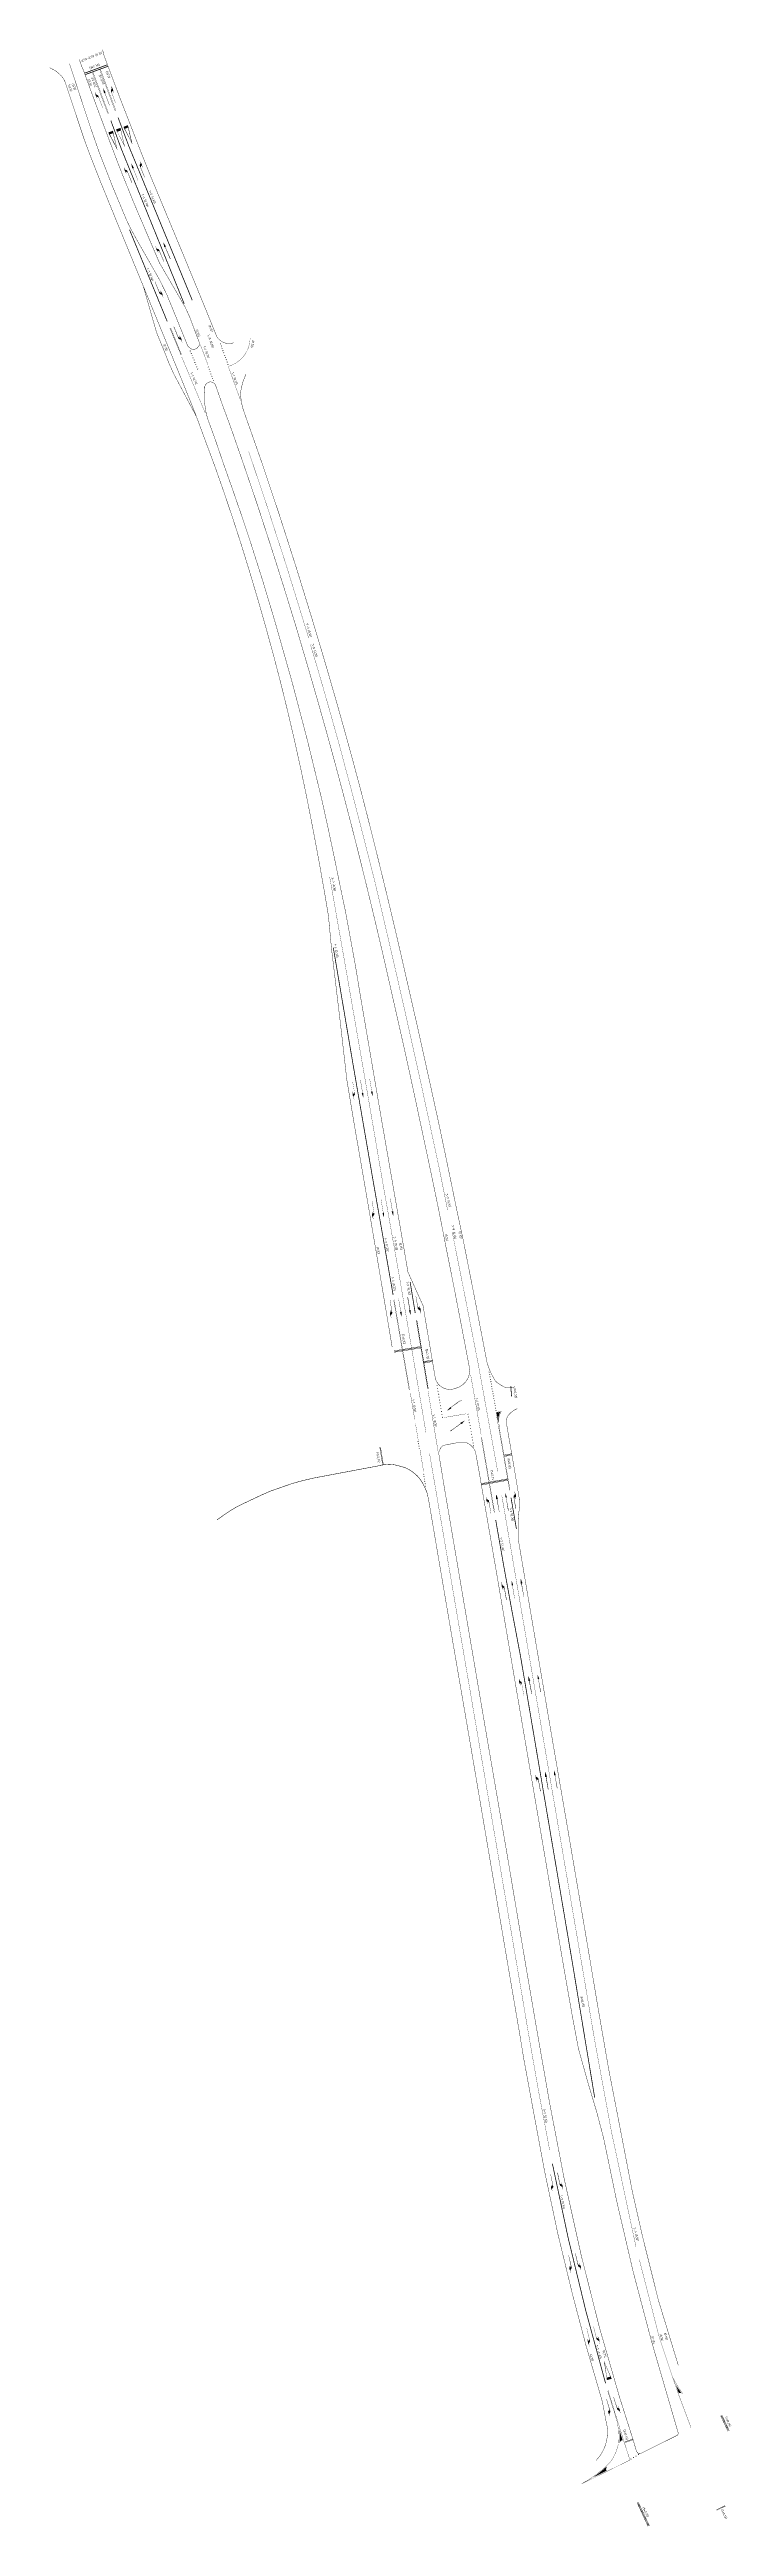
# Model space of a CAD drawing. Extents: x 144329 to 146521, y 457392 to 463356.
# Drawn here: x 146241 to 146521, y 457392 to 458411 of the extents above; entities that cross this region are included whole.
import ezdxf

# ---------------------------------------------------------------- set-up
doc = ezdxf.new("R2010")
doc.units = 0
doc.header["$LTSCALE"] = 4
doc.header["$MEASUREMENT"] = 0
for name, pattern in [('11', [0.5, 0.25, -0.25]), ('13', [1, 0.25, -0.75]), ('39', [3, 0.75, -2.25]), ('93', [3, 2.25, -0.75])]:
    doc.linetypes.add(name, pattern=pattern)
for name, color, linetype in [('TM-L_1-1_10', 7, '11'), ('TM-L_1-3_30', 7, '13'), ('TM-L_3-9_10', 7, '39'), ('TM-L_9-3_10', 7, '93'), ('TM-L_C_10', 7, 'CONTINUOUS'), ('TM-L_C_15', 7, 'CONTINUOUS'), ('TM-L_C_20', 7, 'CONTINUOUS'), ('TM-L_C_30', 7, 'CONTINUOUS'), ('TM-PIJL', 7, 'CONTINUOUS'), ('TM-SYMBOOL', 7, 'CONTINUOUS'), ('TM-T025TEKST', 7, 'CONTINUOUS')]:
    doc.layers.add(name, color=color, linetype=linetype)
doc.styles.add('ISO', font='ISO')

# ---------------------------------------------------------------- blocks, each defined once
blk = doc.blocks.new('dht')
at = {"layer": 'TM-SYMBOOL'}
blk.add_hatch(color=256, dxfattribs=at).paths.add_polyline_path([(0, 0), (0, 0.5), (0.5, 0.2)])

msp = doc.modelspace()

# ---------------------------------------------------------------- hatches: boundary and pattern name
at = {"layer": 'TM-PIJL'}
for points in [[(146263.2, 458386.8), (146261.6, 458391.1), (146260.8, 458391.4), (146261.2, 458390.3), (146260.4, 458391.8), (146260, 458393.6), (146260.5, 458392.4), (146261.4, 458391.9), (146263.3, 458386.8)], [(146264.5, 458393.1), (146263.4, 458394.9), (146263.8, 458392.8), (146264.1, 458392.9), (146266, 458387.8), (146266.1, 458387.9), (146264.2, 458393)], [(146268.6, 458388.8), (146267, 458393.1), (146267.4, 458393.9), (146267.8, 458392.8), (146267.5, 458394.5), (146266.6, 458396.1), (146267, 458394.8), (146266.6, 458393.9), (146268.5, 458388.8)], [(146275.2, 458356), (146273.5, 458360.3), (146272.7, 458360.6), (146273.2, 458359.5), (146272.3, 458360.9), (146271.9, 458362.7), (146272.4, 458361.5), (146273.3, 458361.1), (146275.4, 458356)], [(146276.1, 458362.2), (146275, 458364), (146275.4, 458361.9), (146275.7, 458362), (146277.7, 458357), (146277.8, 458357), (146275.8, 458362.1)], [(146280.6, 458358.2), (146278.9, 458362.4), (146279.2, 458363.2), (146279.7, 458362.1), (146279.3, 458363.8), (146278.4, 458365.3), (146278.9, 458364.1), (146278.4, 458363.2), (146280.5, 458358.1)], [(146288.4, 458323.5), (146286.6, 458327.7), (146285.8, 458328.1), (146286.3, 458327), (146285.4, 458328.4), (146284.9, 458330.2), (146285.4, 458329), (146286.4, 458328.6), (146288.5, 458323.6)], [(146289.3, 458329.8), (146288.2, 458331.5), (146288.6, 458329.5), (146288.9, 458329.6), (146291, 458324.6), (146291.2, 458324.7), (146289, 458329.7)], [(146284.8, 458315.4), (146286.6, 458311.1), (146287.3, 458310.8), (146286.9, 458311.9), (146287.8, 458310.4), (146288.2, 458308.7), (146287.7, 458309.9), (146286.7, 458310.3), (146284.7, 458315.3)], [(146292.6, 458296.9), (146294.3, 458292.7), (146295.1, 458292.3), (146294.6, 458293.5), (146295.6, 458292), (146296, 458290.2), (146295.5, 458291.4), (146294.5, 458291.8), (146292.4, 458296.9)], [(146366, 457986.5), (146366.8, 457982), (146366.3, 457981.3), (146366.1, 457982.5), (146366.1, 457980.7), (146366.7, 457979), (146366.4, 457980.3), (146367, 457981.1), (146366.1, 457986.5)], [(146369.8, 457981.6), (146370.5, 457979.6), (146370.5, 457981.7), (146370.2, 457981.7), (146369.3, 457987.1), (146369.2, 457987), (146370.1, 457981.7)], [(146373.6, 457982.2), (146374.3, 457980.3), (146374.3, 457982.4), (146374, 457982.3), (146373.1, 457987.7), (146373, 457987.7), (146373.9, 457982.3)], [(146374, 457937.1), (146374.8, 457932.6), (146374.3, 457931.9), (146374.1, 457933.1), (146374, 457931.4), (146374.6, 457929.6), (146374.4, 457930.9), (146375, 457931.8), (146374.1, 457937.2)], [(146378.3, 457932.3), (146379, 457930.4), (146379, 457932.5), (146378.7, 457932.4), (146377.8, 457937.8), (146377.7, 457937.8), (146378.6, 457932.4)], [(146382.1, 457933), (146382.8, 457931), (146382.8, 457933.1), (146382.5, 457933), (146381.6, 457938.4), (146381.5, 457938.4), (146382.4, 457933)], [(146381.4, 457896.5), (146382.1, 457892), (146381.7, 457891.3), (146381.5, 457892.5), (146381.4, 457890.8), (146382, 457889), (146381.8, 457890.3), (146382.4, 457891.2), (146381.5, 457896.6)], [(146385.5, 457891.7), (146386.2, 457889.7), (146386.2, 457891.8), (146385.9, 457891.8), (146385, 457897.1), (146384.9, 457897.1), (146385.8, 457891.7)], [(146389.2, 457892.3), (146389.9, 457890.4), (146390, 457892.4), (146389.7, 457892.4), (146388.8, 457897.8), (146388.6, 457897.7), (146389.5, 457892.4)], [(146392.1, 457898.3), (146392.9, 457893.8), (146393.6, 457893.3), (146393.4, 457894.5), (146394, 457892.9), (146394, 457891), (146393.7, 457892.3), (146392.9, 457892.9), (146392, 457898.3)], [(146422.9, 457808.8), (146422.1, 457813.3), (146421.4, 457813.8), (146421.6, 457812.7), (146421, 457814.3), (146421, 457816.1), (146421.2, 457814.8), (146422.1, 457814.2), (146423, 457808.8)], [(146425.8, 457814.8), (146425.1, 457816.8), (146425, 457814.7), (146425.3, 457814.8), (146426.3, 457809.4), (146426.4, 457809.4), (146425.5, 457814.8)], [(146429.5, 457815.5), (146428.8, 457817.4), (146428.8, 457815.4), (146429.1, 457815.4), (146430, 457810), (146430.2, 457810.1), (146429.2, 457815.4)], [(146433.3, 457810.6), (146432.5, 457815.1), (146433, 457815.8), (146433.2, 457814.6), (146433.2, 457816.4), (146432.6, 457818.1), (146432.8, 457816.8), (146432.2, 457815.9), (146433.1, 457810.6)], [(146429.2, 457773.4), (146428.4, 457777.9), (146427.8, 457778.4), (146428, 457777.2), (146427.4, 457778.8), (146427.4, 457780.7), (146427.6, 457779.4), (146428.4, 457778.8), (146429.4, 457773.4)], [(146432.1, 457779.4), (146431.4, 457781.4), (146431.4, 457779.3), (146431.7, 457779.3), (146432.6, 457774), (146432.7, 457774), (146431.8, 457779.3)], [(146435.9, 457780.1), (146435.2, 457782), (146435.1, 457779.9), (146435.4, 457780), (146436.4, 457774.6), (146436.5, 457774.6), (146435.6, 457780)], [(146436.4, 457734.1), (146435.6, 457738.6), (146434.9, 457739.1), (146435.1, 457737.9), (146434.5, 457739.5), (146434.4, 457741.3), (146434.7, 457740.1), (146435.5, 457739.5), (146436.5, 457734.1)], [(146439.1, 457740.1), (146438.3, 457742.1), (146438.3, 457740), (146438.6, 457740), (146439.6, 457734.7), (146439.8, 457734.7), (146438.8, 457740.1)], [(146442.8, 457740.8), (146442.1, 457742.7), (146442.1, 457740.7), (146442.4, 457740.7), (146443.3, 457735.4), (146443.5, 457735.4), (146442.5, 457740.7)], [(146443.2, 457694.6), (146442.4, 457699.1), (146441.7, 457699.6), (146441.9, 457698.4), (146441.3, 457700), (146441.3, 457701.9), (146441.5, 457700.6), (146442.4, 457700), (146443.4, 457694.6)], [(146446, 457700.6), (146445.2, 457702.6), (146445.2, 457700.5), (146445.5, 457700.5), (146446.4, 457695.2), (146446.6, 457695.2), (146445.7, 457700.6)], [(146449.6, 457701.2), (146448.9, 457703.2), (146448.9, 457701.1), (146449.2, 457701.2), (146450.1, 457695.8), (146450.3, 457695.8), (146449.3, 457701.2)], [(146447.4, 457537.2), (146448.3, 457532.7), (146447.8, 457532), (146447.6, 457533.2), (146447.6, 457531.5), (146448.3, 457529.8), (146448, 457531), (146448.6, 457531.9), (146447.5, 457537.3)], [(146450.4, 457537.8), (146451.3, 457533.3), (146452, 457532.9), (146451.7, 457534), (146452.4, 457532.4), (146452.4, 457530.6), (146452.2, 457531.9), (146451.3, 457532.5), (146450.2, 457537.8)], [(146457.7, 457504.6), (146458.8, 457500.1), (146459.5, 457499.6), (146459.2, 457500.8), (146459.9, 457499.2), (146460, 457497.4), (146459.7, 457498.7), (146458.8, 457499.2), (146457.6, 457504.5)], [(146454.8, 457503.9), (146455.8, 457499.4), (146455.4, 457498.7), (146455.1, 457499.9), (146455.2, 457498.1), (146455.9, 457496.4), (146455.6, 457497.7), (146456.2, 457498.6), (146454.9, 457503.9)], [(146465.2, 457474.4), (146466.3, 457470), (146467.1, 457469.5), (146466.8, 457470.7), (146467.5, 457469.1), (146467.6, 457467.3), (146467.3, 457468.6), (146466.4, 457469.1), (146465.1, 457474.4)], [(146462.3, 457473.7), (146463.4, 457469.2), (146463, 457468.5), (146462.7, 457469.7), (146462.8, 457467.9), (146463.5, 457466.3), (146463.2, 457467.5), (146463.7, 457468.4), (146462.4, 457473.7)], [(146470.4, 457444.6), (146471.7, 457440.2), (146471.3, 457439.5), (146471, 457440.6), (146471.2, 457438.9), (146472, 457437.3), (146471.6, 457438.5), (146472.1, 457439.5), (146470.5, 457444.7)], [(146473.4, 457445.6), (146474.8, 457441.2), (146475.5, 457440.8), (146475.2, 457441.9), (146475.9, 457440.4), (146476.2, 457438.6), (146475.8, 457439.8), (146474.9, 457440.3), (146473.3, 457445.5)]]:
    msp.add_hatch(color=256, dxfattribs=at).paths.add_polyline_path(points)
h = msp.add_hatch(color=256, dxfattribs=at)
edge = h.paths.add_edge_path()
edge.add_line((146406.2, 457852.6), (146406.4, 457852.4))
edge.add_arc((146437.4, 457813), 50.2, 122.0444, 128.2828, ccw=False)
edge.add_line((146410.8, 457855.5), (146410.9, 457855.4))
edge.add_arc((146437.4, 457813), 50, 122.0445, 128.2794)
edge.add_line((146406.4, 457852.3), (146406.6, 457852))
edge.add_line((146406.6, 457852), (146404.8, 457851))
edge.add_line((146404.8, 457851), (146406.2, 457852.6))
h = msp.add_hatch(color=256, dxfattribs=at)
edge = h.paths.add_edge_path()
edge.add_line((146410.9, 457845.6), (146410.7, 457845.8))
edge.add_arc((146379.6, 457885.2), 50.2, 302.0444, 308.2828, ccw=False)
edge.add_line((146406.3, 457842.6), (146406.2, 457842.8))
edge.add_arc((146379.6, 457885.2), 50, 302.0445, 308.2794)
edge.add_line((146410.6, 457845.9), (146410.4, 457846.1))
edge.add_line((146410.4, 457846.1), (146412.3, 457847.1))
edge.add_line((146412.3, 457847.1), (146410.9, 457845.6))
at = {"layer": 'TM-SYMBOOL'}
h = msp.add_hatch(color=256, dxfattribs=at)
h.paths.add_polyline_path([(146269.3, 458369.5), (146266, 458375.8), (146265.6, 458376.7), (146267.5, 458377.4), (146267.7, 458376.4)])
h.paths.add_polyline_path([(146267.5, 458376.4), (146268.9, 458370.7), (146266.2, 458375.9)], flags=16)
h = msp.add_hatch(color=256, dxfattribs=at)
h.paths.add_polyline_path([(146272.4, 458370.7), (146269.2, 458377), (146268.7, 458377.9), (146270.6, 458378.6), (146270.8, 458377.6)])
h.paths.add_polyline_path([(146270.7, 458377.5), (146272, 458371.8), (146269.3, 458377)], flags=16)
h = msp.add_hatch(color=256, dxfattribs=at)
h.paths.add_polyline_path([(146275.5, 458371.8), (146272.2, 458378.1), (146271.8, 458379), (146273.6, 458379.7), (146273.9, 458378.7)])
h.paths.add_polyline_path([(146273.7, 458378.7), (146275, 458373), (146272.4, 458378.2)], flags=16)
for points in [[(146299.2, 458286.5), (146299, 458287), (146299.6, 458286.9)], [(146299.6, 458285.6), (146299.4, 458286.1), (146300, 458286)], [(146300, 458284.7), (146299.8, 458285.1), (146300.3, 458285.1)], [(146300.4, 458283.7), (146300.2, 458284.2), (146300.7, 458284.1)], [(146300.8, 458282.8), (146300.6, 458283.3), (146301.1, 458283.2)], [(146301.1, 458281.9), (146300.9, 458282.4), (146301.5, 458282.3)], [(146301.5, 458281), (146301.3, 458281.4), (146301.9, 458281.4)], [(146301.9, 458280), (146301.7, 458280.5), (146302.2, 458280.4)], [(146302.3, 458279.1), (146302.1, 458279.6), (146302.6, 458279.5)], [(146306.8, 458280.5), (146306.9, 458280.1), (146306.4, 458280.1)], [(146307.1, 458279.6), (146307.3, 458279.1), (146306.8, 458279.2)], [(146307.5, 458278.7), (146307.6, 458278.2), (146307.1, 458278.3)], [(146307.8, 458277.7), (146308, 458277.3), (146307.5, 458277.3)], [(146308.2, 458276.8), (146308.4, 458276.3), (146307.8, 458276.4)], [(146308.5, 458275.9), (146308.7, 458275.4), (146308.2, 458275.5)], [(146308.9, 458274.9), (146309.1, 458274.5), (146308.5, 458274.5)], [(146400.7, 457861.1), (146400.6, 457861.6), (146401.1, 457861.5)], [(146422.1, 457866.7), (146422, 457867.2), (146422.5, 457867)], [(146422.3, 457865.7), (146422.2, 457866.2), (146422.7, 457866)], [(146422.4, 457864.7), (146422.4, 457865.2), (146422.9, 457865)], [(146422.6, 457863.7), (146422.5, 457864.2), (146423, 457864.1)], [(146422.8, 457862.7), (146422.7, 457863.2), (146423.2, 457863.1)], [(146423, 457861.8), (146422.9, 457862.3), (146423.4, 457862.1)], [(146423.2, 457860.8), (146423.1, 457861.3), (146423.6, 457861.1)], [(146400.9, 457860), (146400.8, 457860.4), (146401.3, 457860.3)], [(146401, 457858.8), (146401, 457859.3), (146401.5, 457859.1)], [(146401.2, 457857.6), (146401.2, 457858.1), (146401.7, 457857.9)], [(146401.4, 457856.4), (146401.4, 457856.9), (146401.9, 457856.7)], [(146401.6, 457855.2), (146401.6, 457855.7), (146402.1, 457855.5)], [(146401.8, 457854), (146401.8, 457854.5), (146402.3, 457854.4)], [(146402, 457852.9), (146402, 457853.3), (146402.5, 457853.2)], [(146402.2, 457851.7), (146402.2, 457852.2), (146402.7, 457852)], [(146402.4, 457850.5), (146402.4, 457851), (146402.9, 457850.8)], [(146423.3, 457859.8), (146423.2, 457860.3), (146423.7, 457860.1)], [(146423.5, 457858.8), (146423.4, 457859.3), (146423.9, 457859.1)], [(146423.7, 457857.8), (146423.6, 457858.3), (146424.1, 457858.2)], [(146423.9, 457856.8), (146423.8, 457857.3), (146424.3, 457857.2)], [(146424, 457855.9), (146423.9, 457856.3), (146424.4, 457856.2)], [(146424.2, 457854.9), (146424.1, 457855.4), (146424.6, 457855.2)], [(146424.4, 457853.9), (146424.3, 457854.4), (146424.8, 457854.2)], [(146424.6, 457852.9), (146424.5, 457853.4), (146425, 457853.2)], [(146424.7, 457851.9), (146424.6, 457852.4), (146425.1, 457852.2)], [(146424.9, 457850.9), (146424.8, 457851.4), (146425.3, 457851.3)], [(146402.6, 457849.3), (146402.6, 457849.8), (146403.1, 457849.6)], [(146402.8, 457848.1), (146402.8, 457848.6), (146403.3, 457848.4)], [(146413.6, 457849.9), (146413.7, 457849.4), (146413.2, 457849.6)], [(146413.9, 457848.8), (146413.9, 457848.3), (146413.4, 457848.4)], [(146414.1, 457847.6), (146414.1, 457847.1), (146413.6, 457847.2)], [(146414.3, 457846.4), (146414.3, 457845.9), (146413.8, 457846.1)], [(146414.5, 457845.2), (146414.6, 457844.7), (146414.1, 457844.9)], [(146414.7, 457844), (146414.8, 457843.5), (146414.3, 457843.7)], [(146414.9, 457842.8), (146415, 457842.4), (146414.5, 457842.5)], [(146415.1, 457841.7), (146415.2, 457841.2), (146414.7, 457841.3)], [(146393.1, 457838.8), (146393.2, 457838.3), (146392.7, 457838.4)], [(146393.3, 457837.8), (146393.4, 457837.3), (146392.9, 457837.4)], [(146393.4, 457836.8), (146393.5, 457836.3), (146393, 457836.5)], [(146393.6, 457835.8), (146393.7, 457835.3), (146393.2, 457835.5)], [(146415.3, 457840.5), (146415.4, 457840), (146414.9, 457840.2)], [(146415.5, 457839.3), (146415.6, 457838.8), (146415.1, 457839)], [(146415.7, 457838.1), (146415.8, 457837.6), (146415.3, 457837.8)], [(146415.9, 457836.9), (146416, 457836.4), (146415.5, 457836.6)], [(146395.4, 457825.2), (146395.5, 457824.7), (146395, 457824.9)], [(146395.5, 457824.3), (146395.6, 457823.8), (146395.1, 457823.9)], [(146395.7, 457823.3), (146395.8, 457822.8), (146395.3, 457822.9)], [(146395.8, 457822.3), (146395.9, 457821.8), (146395.4, 457822)], [(146396, 457821.3), (146396.1, 457820.8), (146395.6, 457821)], [(146396.1, 457820.3), (146396.2, 457819.8), (146395.7, 457820)], [(146500.2, 457447, 0.007433), (146500.2, 457447), (146498.9, 457450.7, 0.026355), (146501.4, 457447, 0.017035), (146501.2, 457447.1, 0.032269), (146500.8, 457447.2, 0.095041), (146500.6, 457447.2, 0.194084)], [(146480.8, 457420), (146480.4, 457419.7), (146480.3, 457420.3)], [(146481.8, 457420.6), (146481.4, 457420.4), (146481.4, 457420.9)], [(146482.9, 457421.2), (146482.4, 457421), (146482.4, 457421.5)], [(146483.9, 457421.8), (146483.5, 457421.6), (146483.4, 457422.1)]]:
    msp.add_hatch(color=256, dxfattribs=at).paths.add_polyline_path(points)
h = msp.add_hatch(color=256, dxfattribs=at)
edge = h.paths.add_edge_path()
edge.add_arc((146432.8, 457847.3), 6.84, 151.52, 185.0352)
edge.add_line((146426, 457846.7), (146426, 457846))
edge.add_line((146426, 457846), (146425.2, 457850.3))
edge.add_line((146425.2, 457850.3), (146426.8, 457850.6))
h = msp.add_hatch(color=256, dxfattribs=at)
h.paths.add_polyline_path([(146469.4, 457460.4), (146472.2, 457453.9), (146472.6, 457453), (146470.6, 457452.5), (146470.5, 457453.5)])
h.paths.add_polyline_path([(146470.6, 457453.5), (146469.8, 457459.3), (146472, 457453.9)], flags=16)
h = msp.add_hatch(color=256, dxfattribs=at)
edge = h.paths.add_edge_path()
edge.add_arc((146476.9, 457427.1), 0.631, 70.1631, 116.3235)
edge.add_arc((146477, 457427), 0.739, 116.325, 135.4025)
edge.add_arc((146479.8, 457424.2), 4.71, 135.4025, 141.3944)
edge.add_arc((146479.7, 457424.3), 4.52, 141.3944, 151.2354)
edge.add_arc((146449.6, 457429), 26.3, 354.414, 368.3176)
edge.add_line((146475.5, 457432.8), (146477.1, 457427.7))
h = msp.add_hatch(color=256, dxfattribs=at)
edge = h.paths.add_edge_path()
edge.add_arc((146437.4, 457452.4), 48.5, 305.2586, 313.046)
edge.add_arc((146474.5, 457415.2), 4.25, 156.9775, 164.5935)
edge.add_arc((146474.7, 457415.2), 4.46, 164.5935, 170.6868)
edge.add_arc((146470.9, 457415.8), 0.653, 170.6868, 191.7086)
edge.add_arc((146470.9, 457415.8), 0.606, 191.7086, 240.2162)
edge.add_line((146470.6, 457415.3), (146465.5, 457412.7))

# ---------------------------------------------------------------- linework, layer by layer
at = {"layer": 'TM-L_1-1_10', "const_width": 0.1, "flags": 128}
for points in [[(146303.4, 458289.5), (146306.6, 458281)], [(146305.5, 458261.2), (146295.8, 458284.3)], [(146314.9, 458280.5), (146320, 458266.4)], [(146418.9, 457841.2), (146414.6, 457865.8)], [(146389.8, 457858.2), (146391.6, 457847.4)], [(146397.1, 457859), (146401.2, 457834.3)], [(146412.7, 457849.8), (146403.8, 457848.3)]]:
    msp.add_lwpolyline(points, dxfattribs=at)
at = {"layer": 'TM-L_1-3_30', "const_width": 0.3, "flags": 128}
for points in [[(146266.6, 458381.6), (146271.1, 458369.5), (146296.8, 458306.2)], [(146269.6, 458382.8), (146274.2, 458370.6), (146300.1, 458307.7)], [(146289.8, 458299), (146274.3, 458336.7)], [(146389.7, 457904), (146391.8, 457891.2)], [(146433.4, 457802.5), (146431.2, 457815.3)]]:
    msp.add_lwpolyline(points, dxfattribs=at)
for points in [[(146358.1, 458041.5, 0.002279), (146382.7, 457898.7)], [(146424.9, 457806.1, 0.005241), (146435.1, 457750.1), (146456.4, 457624.2), (146465.6, 457568.6)], [(146470.1, 457451.1, -0.021575), (146448.2, 457541.5)]]:
    msp.add_lwpolyline(points, format="xyb", dxfattribs=at)
at = {"layer": 'TM-L_3-9_10', "const_width": 0.1, "flags": 128}
for points in [[(146348.7, 458166.1), (146351.2, 458157.8), (146356.1, 458140.8), (146360.9, 458123.7), (146362.6, 458117.2), (146365.7, 458105.7), (146370.1, 458088.7), (146375.2, 458068.6), (146378.6, 458054.2), (146382.6, 458037), (146387.5, 458015.6), (146390.3, 458003), (146394.1, 457985.9), (146398.3, 457966.5), (146401.6, 457951.1), (146405.1, 457933.6)], [(146425.7, 457826.1), (146417.7, 457870.3), (146412.1, 457898.9), (146407, 457924.6)], [(146447.1, 457546.9), (146442.4, 457571.9), (146438.5, 457594.2), (146434, 457620.8), (146417.9, 457715.2), (146397.7, 457833.4)], [(146482.6, 457507.2), (146472.6, 457554), (146465.6, 457592.1), (146460.1, 457624.6), (146443.5, 457721.9), (146427.4, 457816.2)]]:
    msp.add_lwpolyline(points, dxfattribs=at)
at = {"layer": 'TM-L_3-9_10', "const_width": 0.1}
msp.add_lwpolyline([(146356.6, 458070.7, -0.001672), (146378.7, 457943.4), (146385.1, 457907.3), (146396.2, 457842.2)], format="xyb", dxfattribs=at)
at = {"layer": 'TM-L_9-3_10', "const_width": 0.1}
msp.add_lwpolyline([(146323.3, 458245.5), (146330.7, 458223.5), (146338.7, 458198.9), (146346.2, 458174.6), (146348, 458168.7)], dxfattribs=at)
at = {"layer": 'TM-L_C_10', "const_width": 0.1, "flags": 128}
for points in [[(146265.4, 458384.4), (146258.9, 458401.6)], [(146265.7, 458384.5), (146259.2, 458401.7)], [(146268.4, 458385.5), (146262, 458402.7)], [(146268.7, 458385.7), (146262.3, 458402.8)], [(146295.7, 458285.3), (146291.2, 458296.4)], [(146382.9, 457896.8), (146386.4, 457876.3)], [(146383.1, 457896.8), (146386.6, 457876.3)], [(146392.2, 457888.2), (146396.9, 457860)], [(146392.4, 457888.2), (146397.1, 457860)], [(146392.5, 457888.2), (146397.2, 457860)], [(146393.8, 457834.9), (146395.2, 457826.2)], [(146422.1, 457821.7), (146418.9, 457840.2)], [(146422.3, 457821.7), (146419.1, 457840.2)], [(146422.2, 457821.1), (146424.3, 457809.1)], [(146422.4, 457821.1), (146424.5, 457809.1)], [(146497.5, 457454), (146492.2, 457469.9), (146483.9, 457502.2)], [(146505.2, 457432.9), (146500.1, 457446.5), (146497.5, 457454)], [(146474.7, 457435.9), (146470.9, 457448.2)]]:
    msp.add_lwpolyline(points, dxfattribs=at)
for points in [[(146315.2, 458280.6, 0.324002), (146323.9, 458292.1, 0.324002)], [(146386.5, 457875.7, -0.000023), (146389.3, 457859.7, -0.00002)], [(146386.7, 457875.7, 0.000322), (146389.5, 457859.7, 0.000278)], [(146430.6, 457818.3), (146427.4, 457836.9), (146425, 457850.4), (146427.2, 457850.8, 0.163945), (146426.2, 457846.7), (146426.3, 457844.5), (146427.6, 457836.9, -0.001225), (146427.6, 457836.9), (146430.8, 457818.3)], [(146391.9, 457845.8, -0.000007), (146393, 457839.2)], [(146501.8, 457446.9, -0.050731), (146497.5, 457454)], [(146471.1, 457448.2), (146477.7, 457427), (146478.5, 457424.6), (146480.1, 457419.6), (146460.2, 457409.8, 0.076472), (146471.9, 457418.6), (146471.9, 457418.6, 0.106354), (146475.3, 457426, 0.086343), (146474.7, 457435.9)]]:
    msp.add_lwpolyline(points, format="xyb", dxfattribs=at)
at = {"layer": 'TM-L_C_15', "const_width": 0.15, "flags": 128}
for points in [[(146241.5, 458403.3, -0.01825), (146243.6, 458402.2, -0.021533), (146244.9, 458401.2, -0.030132), (146246.4, 458399.8), (146247.1, 458398.9), (146247.6, 458398), (146248.2, 458396.3), (146255.6, 458374), (146258.1, 458367.3), (146262.1, 458357.1), (146269.1, 458339.9), (146287.4, 458295.4), (146294.5, 458278.1), (146301.2, 458261.5), (146309.4, 458239.4), (146309.4, 458239.4)], [(146250.8, 458401.4), (146255.3, 458387.6), (146258.4, 458378.3), (146261.8, 458368.6), (146265.9, 458358.1), (146267.3, 458354.5), (146273.1, 458340.6), (146274.4, 458337.9), (146277.2, 458332.7), (146286.5, 458316.4), (146287.4, 458314.6), (146289.6, 458310.1), (146291.7, 458305), (146298.2, 458289), (146298.8, 458288.3), (146299.9, 458287.6), (146301, 458287.5), (146302, 458287.9), (146302.9, 458289), (146303, 458290.3), (146299.8, 458298.8), (146299, 458300.9, 0.007313), (146297.1, 458305), (146296.4, 458306.2), (146295.2, 458308.3), (146286.6, 458323.1), (146280.9, 458336.4), (146275.6, 458348.9), (146271.5, 458359.1), (146269.3, 458364.7), (146263, 458381.4, -0.001981), (146255, 458403.2)], [(146263.2, 458410.7), (146263.8, 458408.4, 0.028496), (146264.2, 458407.3)], [(146264.2, 458407.3), (146270, 458391.8), (146279.1, 458368.4), (146283.1, 458358.4), (146287.1, 458348.8), (146297, 458325, -0.001399), (146309.4, 458294.7), (146310.2, 458292.7), (146310.9, 458291.8), (146312.1, 458290.8), (146313, 458290.3), (146314.5, 458289.9), (146315.9, 458289.9), (146317.1, 458290.2)], [(146315.9, 458255.5), (146312.5, 458264.7), (146309.7, 458272.7), (146309.3, 458273.4), (146308.7, 458273.8), (146307.9, 458274.1), (146307.2, 458274.1), (146306.6, 458273.9), (146306, 458273.5), (146305.5, 458272.9), (146305.2, 458272.1), (146305.2, 458271.6), (146305, 458268.8), (146305, 458267.1, 0.009188), (146305.6, 458262.5), (146305.9, 458260.9), (146306.7, 458258.2), (146309.1, 458251.7), (146312.9, 458240.6), (146312.9, 458240.6)], [(146361.1, 458065.9), (146363.1, 458056.4), (146367.2, 458034.1), (146369.1, 458022.5), (146377.7, 457972.1), (146387.3, 457916.9), (146388.8, 457908.1), (146395, 457894.3), (146398.2, 457875.4), (146400.1, 457864.2, 0.441148), (146408.4, 457860.3, 0.353656), (146414.2, 457868.1, 0.002), (146408.8, 457896.3), (146408.2, 457899.5), (146404.1, 457920.1)], [(146354.5, 458064.2), (146354.5, 458064.2), (146356.1, 458054.6), (146357.4, 458040.8), (146361, 458010.6), (146363.7, 457986.9), (146366.5, 457970.1, -0.00127), (146376, 457914.8), (146382.3, 457877.3)], [(146432.9, 457861, -0.143448), (146429.5, 457860.5, -0.077433), (146428.1, 457861, -0.044263), (146425.7, 457862.5, -0.089312), (146424.6, 457863.6, -0.077404), (146421.3, 457871, 0.077404)], [(146434.3, 457797.4), (146434.2, 457806.9), (146434.7, 457812.3), (146434.6, 457814.8), (146432.4, 457828), (146429.5, 457844.8), (146429.4, 457846.5, -0.155071), (146429.8, 457848.8, -0.144994), (146433.7, 457851.9)], [(146466.1, 457419.4, 0.26625), (146470.3, 457435.4), (146468.8, 457443.4)]]:
    msp.add_lwpolyline(points, format="xyb", dxfattribs=at)
for points in [[(146250.8, 458401.4), (146249.6, 458405)], [(146253.6, 458406.8), (146254.9, 458403.2)], [(146279.9, 458313.7), (146285.4, 458294.5), (146289.2, 458285.2), (146290.3, 458282.3), (146292.5, 458277.4), (146301.9, 458259.7)], [(146295.5, 458285.2), (146290.9, 458296.3)], [(146322.2, 458277.3), (146321.1, 458274.7), (146320.3, 458271.8), (146320, 458269.9), (146319.9, 458268.8), (146320.4, 458265.5), (146320.8, 458263.5)], [(146404.1, 457920.2), (146401.6, 457932.9)], [(146408.8, 457934), (146411.5, 457921.4)], [(146421.3, 457871), (146415.8, 457899.6), (146411.5, 457921.4)], [(146494.1, 457450.8), (146499.9, 457430.9), (146499.9, 457430.5), (146499.9, 457430.2), (146499.6, 457429.8), (146484.5, 457422.3), (146483.9, 457422.2), (146483.3, 457422.5), (146482.9, 457423), (146482.7, 457423.5), (146481.4, 457427.9), (146475.8, 457445.5)]]:
    msp.add_lwpolyline(points, dxfattribs=at)
at = {"layer": 'TM-L_C_15', "const_width": 0.15}
for points in [[(146408.8, 457934, 0.002242), (146401.4, 457969.6, 0.000879), (146392.8, 458008.6, -0.000287), (146386.1, 458037.9, 0.004075), (146378, 458072, 0.003737), (146369.4, 458106.2, 0.004934), (146359.4, 458142.6, 0.004182), (146349.7, 458175.6, 0.00904), (146328.7, 458241), (146320.8, 458263.5)], [(146315.9, 458255.5, -0.003717), (146327.3, 458222.3, -0.005964), (146342.7, 458173.7, -0.003082), (146352.6, 458139.8, -0.004913), (146362.2, 458104.7, -0.004689), (146371.6, 458067.7, -0.003388), (146379.1, 458036.2, -0.000189), (146386.8, 458002.2, -0.003281), (146394.7, 457965.7, -0.002677), (146401.6, 457932.9, 0.002677)], [(146309.4, 458239.4, -0.009476), (146320.2, 458207.4, -0.007464), (146330.4, 458173.1, -0.010315), (146339.6, 458137.6, -0.009162), (146347.5, 458101.7, -0.006339), (146354.5, 458064.2, 0.006339)], [(146361.1, 458065.9, 0.006191), (146353.3, 458102.7, 0.014076), (146334.5, 458174.2, 0.001798), (146329.4, 458191.3), (146323.9, 458208.7, 0.006515), (146312.9, 458240.6)], [(146475.8, 457445.5), (146467.6, 457473.9), (146460, 457504), (146453, 457535.5), (146447.1, 457566.2), (146441.5, 457598.2), (146437.3, 457622.7), (146429.5, 457669.1), (146421.7, 457714.3), (146411.9, 457771.7), (146403.8, 457819.3), (146401.6, 457832.7, -0.059583), (146401.5, 457833.8, -0.076591), (146401.7, 457834.6, -0.034936), (146402.1, 457835.4, -0.036136), (146402.5, 457836.1, -0.103802), (146403.2, 457836.7, -0.076528), (146404.3, 457837), (146409.9, 457838.1, -0.045087), (146411.1, 457838.2, -0.06784), (146411.9, 457838.1, -0.022701), (146413.2, 457837.8, -0.048933), (146413.7, 457837.5, -0.036894), (146414.5, 457837, -0.033938), (146415.2, 457836.3, -0.03497), (146415.7, 457835.8, -0.018926), (146416.3, 457834.7, -0.070529), (146416.6, 457834, -0.044696), (146416.8, 457832.9), (146418.6, 457823), (146418.9, 457821.1)], [(146396.9, 457816.5, -0.01798), (146396.9, 457816.1, -0.008913), (146397.1, 457815.4), (146397.3, 457814.4), (146401.4, 457790.3), (146406.2, 457762.1), (146414.6, 457713.2), (146422.8, 457664.9), (146430.2, 457621.4), (146434.6, 457595.7), (146436.5, 457584.2), (146440.3, 457563.6), (146445, 457538.3), (146450.5, 457512.4), (146456.5, 457487.6), (146462, 457466.8), (146468.8, 457443.4)]]:
    msp.add_lwpolyline(points, format="xyb", dxfattribs=at)
for points in [[(146383, 457875.7), (146394, 457877.5)], [(146383.1, 457875.4), (146394, 457877.2)], [(146383.1, 457875.1), (146394.1, 457876.9)], [(146395.2, 457871.3), (146398.9, 457871.9)], [(146395.2, 457871), (146398.9, 457871.6)], [(146395.3, 457870.7), (146399, 457871.3)], [(146378.4, 457828.8), (146377.2, 457836.2)], [(146378.7, 457828.8), (146377.5, 457836.2)], [(146431.5, 457833.4), (146428.4, 457832.9)], [(146431.5, 457833.1), (146428.4, 457832.6)], [(146431.6, 457832.8), (146428.5, 457832.3)], [(146378.4, 457828.6), (146378.4, 457828.8)], [(146378.7, 457828.7), (146378.7, 457828.8)], [(146429.9, 457823.1), (146418.9, 457821.1)], [(146418.9, 457821.1), (146418.9, 457821.1)], [(146418.9, 457821.1), (146418.9, 457820.8)], [(146429.9, 457822.8), (146418.9, 457820.8)], [(146430, 457822.5), (146419, 457820.5)], [(146418.9, 457820.8), (146418.9, 457820.8)], [(146418.9, 457820.8), (146419, 457820.5)], [(146419, 457820.5), (146419, 457820.5)], [(146419, 457820.5), (146425.5, 457782.9), (146434.9, 457727.6), (146444.9, 457669.1), (146452.6, 457623.8), (146456.3, 457602.7), (146458.9, 457588.8), (146462.9, 457574.5), (146466.5, 457562.5), (146469.3, 457551.8), (146474.6, 457526.3), (146481.4, 457497.1), (146489, 457468.3), (146494.1, 457450.8)], [(146500, 457458.5), (146491.8, 457485.3), (146485.2, 457511.8), (146481.1, 457529.9), (146471.3, 457580.6), (146466.8, 457606.5), (146463.5, 457626.2), (146454.8, 457677.4), (146446.4, 457726.2), (146434.3, 457797.4)], [(146517.4, 457437.8), (146520.4, 457431.4)], [(146517.7, 457437.9), (146520.7, 457431.5)], [(146517.9, 457438.1), (146521, 457431.6)], [(146478, 457427.1), (146481.3, 457428.2)], [(146478.1, 457426.8), (146481.4, 457427.9)], [(146487.5, 457392.4), (146483, 457402.1)], [(146487.8, 457392.5), (146483.2, 457402.2)], [(146488.1, 457392.6), (146483.5, 457402.3)], [(146519.2, 457400.9), (146515.6, 457399.1)], [(146519.4, 457400.7), (146515.7, 457398.9)]]:
    msp.add_lwpolyline(points, dxfattribs=at)
at = {"layer": 'TM-L_C_20', "const_width": 0.2}
for points in [[(146310.3, 457806.2, -0.016314), (146316.6, 457810.5, -0.029303), (146320.3, 457812.5, -0.002568), (146329, 457816.6, -0.014015), (146330.6, 457817.3, -0.00906), (146332.2, 457818, -0.001846), (146340.2, 457820.8, -0.020761), (146343.9, 457821.9, -0.011497), (146350.6, 457823.5), (146376.6, 457828.4, -0.022487), (146378.4, 457828.8)], [(146378.4, 457828.8, -0.003619), (146378.7, 457828.8)], [(146378.7, 457828.8, -0.021695), (146380.5, 457829, -0.065599), (146383.4, 457828.8, -0.02031), (146386.9, 457827.9, -0.039166), (146388.6, 457827.2, -0.061875), (146391.6, 457825.2, -0.065234), (146393.9, 457822.8, -0.042041), (146395.7, 457819.6, -0.046179), (146396.9, 457816.5)]]:
    msp.add_lwpolyline(points, format="xyb", dxfattribs=at)
at = {"layer": 'TM-L_C_30', "const_width": 0.3}
for points in [[(146255.9, 458401.1), (146265.1, 458404.5)], [(146256.1, 458400.5), (146265.4, 458403.9)], [(146431.4, 457857), (146431.1, 457861.1)]]:
    msp.add_lwpolyline(points, dxfattribs=at)

# ---------------------------------------------------------------- block references
at = {"layer": 'TM-SYMBOOL', "rotation": 19.99893423467497}
for p in [(146311.6, 458289.5), (146312, 458288.6), (146312.3, 458287.7), (146312.6, 458286.7), (146313, 458285.8), (146313.3, 458284.8), (146313.7, 458283.9), (146314, 458283), (146314.4, 458282), (146314.7, 458281.1)]:
    msp.add_blockref('dht', p, dxfattribs=at)

# ---------------------------------------------------------------- texts
at = {"layer": 'TM-T025TEKST', "style": 'ISO'}
for s, rotation, p in [('0,50-0,50 (0,10)', 22.0035, (146254.7, 458405.7)), ('(3x0,30)', 19.7698, (146257.9, 458402.7)), ('(0,15)', 110.4427, (146266.4, 458399.2)), ('(0,15)', 109.5888, (146250.8, 458393.7)), ('(0,15)', 109.5888, (146252.4, 458394.3)), ('(0,15)', 110.4427, (146258.9, 458396.1)), ('3x(0,10)', 110.4427, (146260.8, 458395.4)), ('3x(0,10)', 110.4427, (146264, 458396.5)), ('1-3 (0,30)', 292.7309, (146279.2, 458351.2)), ('1-3 (0,30)', 292.7309, (146282.2, 458352.6)), ('1-3 (0,30)', 291.6923, (146281.3, 458320.8)), ('(0,15)', 292.0428, (146288.1, 458289.5)), ('(0,15)', 290.2718, (146301.5, 458295.5)), ('1-1 (0,10)', 289.9892, (146304.6, 458288.7)), ('3-9 (0,10)', 291.0439, (146306.2, 458293.4)), ('(0,15)', 293.6363, (146306.7, 458297.3)), ('(0,10)', 257.2105, (146324.8, 458291.2)), ('1-1 (0,10)', 294.7189, (146299.3, 458277.8)), ('1-1 (0,10)', 289.9892, (146316.2, 458277.9)), ('9-3 (0,10)', 286.8186, (146346.8, 458174.6)), ('3-9 (0,10)', 286.9005, (146349.2, 458166.3)), ('3-9 (0,10)', 279.7772, (146357.4, 458070.3)), ('1-3 (0,30)', 279.7772, (146358.4, 458043)), ('3-9 (0,10)', 284.6357, (146404.3, 457940.2)), ('1-3 (0,30)', 279.7772, (146379.1, 457922)), ('3-9 (0,10)', 279.7772, (146382.8, 457922.6)), ('(0,15)', 279.7772, (146404, 457923.7)), ('3-9 (0,10)', 281.0412, (146406.8, 457927.3)), ('(0,15)', 279.7772, (146409.6, 457924.7)), ('(0,15)', 279.7772, (146375.9, 457918.3)), ('(0,15)', 279.7772, (146385.2, 457920.1)), ('1-3 (0,30)', 279.7772, (146382, 457906)), ('1-3 (0,30)', 279.7772, (146388.1, 457904.1)), ('(5x0,15)', 278.404, (146386.3, 457882.7)), ('(5x0,15)', 278.404, (146396, 457876.5)), ('1-1 (0,10)', 279.536, (146390.5, 457855.7)), ('1-1 (0,10)', 279.8466, (146416.6, 457856.3)), ('(1x0,30)', 278.404, (146432.2, 457860.4)), ('1-1 (0,10)', 279.536, (146399, 457849.5)), ('(3x0,15)', 278.404, (146375.8, 457834)), ('(5x0,15)', 278.404, (146429.7, 457831.6)), ('(5x0,15)', 278.404, (146422.8, 457826.6)), ('1-3 (0,30)', 280.0233, (146430.5, 457811.2)), ('1-3 (0,30)', 280.0233, (146426.6, 457798.9)), ('3x(0,15)', 279.6593, (146459.8, 457610.2)), ('3-9 (0,10)', 280.086, (146444.3, 457563.9)), ('1-3 (0,30)', 281.6098, (146451.4, 457528.4)), ('3-9 (0,10)', 284.6357, (146481.5, 457515.1)), ('1-3 (0,30)', 285.7126, (146466.1, 457466.7)), ('(0,15)', 285.7126, (146468.8, 457464.6)), ('(0,15)', 284.6357, (146488.8, 457470.3)), ('(0,10)', 284.6357, (146492.3, 457471.3)), ('(0,15)', 284.6357, (146494.1, 457471.8)), ('(0,15)', 285.7126, (146463.5, 457463)), ('(5x0,15)', 295.4569, (146519.1, 457437.2)), ('(3x0,15)', 286.2053, (146477.3, 457432)), ('(5x0,15)', 295.4569, (146485.2, 457400)), ('(3x0,15)', 295.4569, (146517.5, 457399.2))]:
    msp.add_text(s, height=0.9, rotation=rotation, dxfattribs=at).set_placement(p)

doc.saveas('drawing.dxf')
